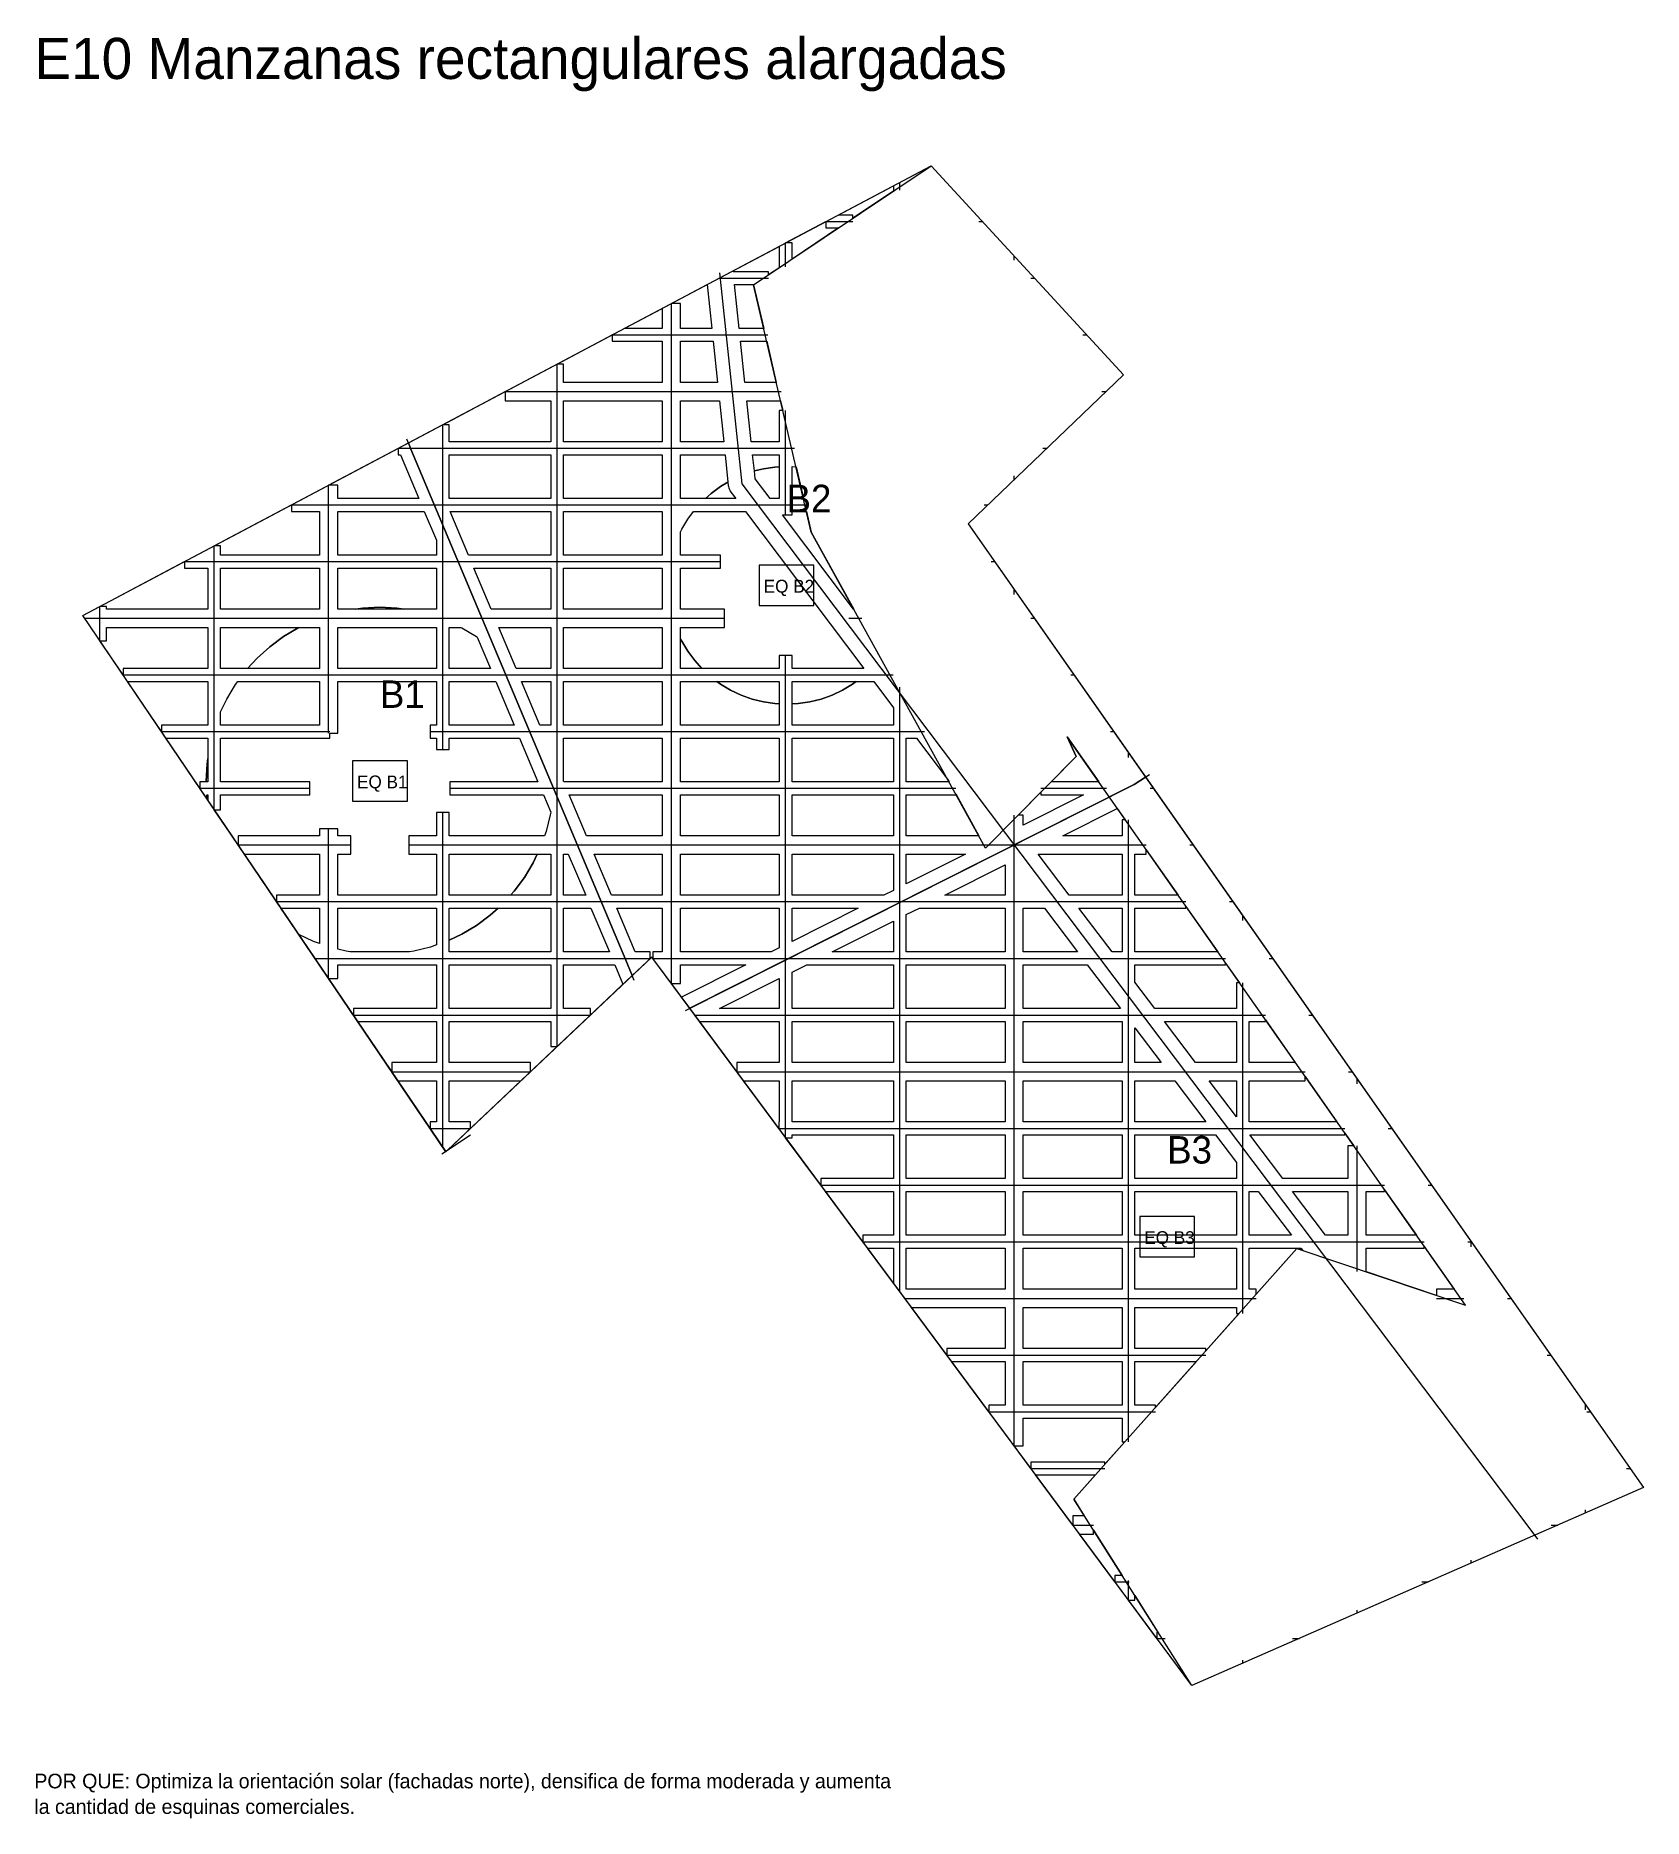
# Model space of a CAD drawing. Header units: metres. Extents: x 3873 to 16340, y -5213 to 3289.
# Drawn here: x 14581 to 16340, y -1013 to 937 of the extents above; entities that cross this region are included whole.
import ezdxf

# ---------------------------------------------------------------- set-up
doc = ezdxf.new("R2010")
doc.units = ezdxf.units.M
for name, color, linetype, lineweight, plot in [('EQUIPAMIENTO', 5, 'Continuous', 0, False), ('LIMITE-INTERVENCION', 30, 'Continuous', 0, False), ('MANZANAS-PROPUESTAS', 33, 'Continuous', 0, False), ('SECTORES', 1, 'Continuous', 0, False), ('TEXTO', 7, 'Continuous', 0, False), ('VERDE-OBLIGATORIO', 3, 'Continuous', 0, False), ('VERDE-PROPUESTO', 82, 'Continuous', 0, False), ('VIA-BOULEVARD', 30, 'Continuous', 0, False), ('VIA-PRIMARIA', 1, 'Continuous', 0, False), ('VIA-SECUNDARIA', 8, 'Continuous', 0, False), ('VIA-TERCIARIA', 9, 'Continuous', 0, False)]:
    doc.layers.add(name, color=color, linetype=linetype, lineweight=lineweight, plot=plot)

msp = doc.modelspace()

# ---------------------------------------------------------------- texts
at = {"layer": 'EQUIPAMIENTO'}
for s, p in [('EQ B2', (15377.8, 328.1)), ('EQ B1', (14933, 114)), ('EQ B3', (15794.1, -384.5))]:
    msp.add_text(s, height=14, dxfattribs=at).set_placement(p)
at = {"layer": 'SECTORES'}
for s, p in [('B2', (15402.8, 416.1)), ('B1', (14958, 202)), ('B3', (15819.1, -296.5))]:
    msp.add_text(s, height=30, dxfattribs=at).set_placement(p)
at = {"layer": 'TEXTO'}
for s, height, p in [('E10 Manzanas rectangulares alargadas', 45, (14580, 890)), ('POR QUE: Optimiza la orientación solar (fachadas norte), densifica de forma moderada y aumenta', 16, (14580, -980)), ('la cantidad de esquinas comerciales.', 16, (14580, -1008))]:
    msp.add_text(s, height=height, dxfattribs=at).set_placement(p)

# ---------------------------------------------------------------- linework, layer by layer
at = {"layer": 'EQUIPAMIENTO'}
for points in [[(15372.8, 314.1), (15432.8, 314.1), (15432.8, 358.1), (15372.8, 358.1), (15372.8, 314.1)], [(14928, 100), (14988, 100), (14988, 144), (14928, 144), (14928, 100)], [(15789.1, -398.5), (15849.1, -398.5), (15849.1, -354.5), (15789.1, -354.5), (15789.1, -398.5)]]:
    msp.add_lwpolyline(points, close=True, dxfattribs=at)
at = {"layer": 'LIMITE-INTERVENCION'}
msp.add_lwpolyline([(14633, 303), (15561, 795), (15771.2, 566.4), (15601.5, 403.2), (16340, -651), (15846.2, -867.6), (15255.3, -70.6), (15030.2, -283.5), (14633, 303)], close=True, dxfattribs=at)
at = {"layer": 'MANZANAS-PROPUESTAS'}
for points in [[(15475.4, 741), (15459.1, 741), (15519.8, 773.2), (15519.8, 768.5), (15521.4, 768.5), (15475.4, 737.6), (15475.4, 741)], [(15408.8, 710.6), (15401.8, 710.6), (15445.9, 734), (15445.9, 727), (15459.6, 727), (15408.8, 692.9), (15408.8, 710.6)], [(15394.8, 684.6), (15396.4, 684.6), (15382.9, 675.6), (15382.9, 679), (15344.6, 679), (15344.5, 679.5), (15342.9, 679.4), (15394.8, 706.9), (15394.8, 684.6)], [(15320.9, 617), (15286.8, 617), (15286.8, 644.3), (15276.8, 644.3), (15315.9, 665), (15320.9, 617)], [(15351.1, 617), (15346, 665), (15367.1, 665), (15366.7, 664.7), (15377.8, 617), (15351.1, 617)], [(15266.8, 617), (15225.2, 617), (15266.8, 639), (15266.8, 617)], [(15212, 603), (15266.8, 603), (15266.8, 558), (15158.8, 558), (15158.8, 578.1), (15151.8, 578.1), (15212, 610), (15212, 603)], [(15327.2, 558), (15286.8, 558), (15286.8, 603), (15322.4, 603), (15327.2, 558)], [(15357.3, 558), (15352.6, 603), (15381.1, 603), (15391.6, 558), (15357.3, 558)], [(15095.1, 538), (15144.8, 538), (15144.8, 493), (15033.8, 493), (15033.8, 511.8), (15026.8, 511.8), (15095.1, 548), (15095.1, 538)], [(15158.8, 538), (15266.8, 538), (15266.8, 493), (15158.8, 493), (15158.8, 538)], [(15334.1, 493), (15286.8, 493), (15286.8, 538), (15329.3, 538), (15334.1, 493)], [(15394.8, 527.4), (15394.8, 493), (15364.2, 493), (15359.5, 538), (15396.3, 538), (15398.7, 527.4), (15394.8, 527.4)], [(14978.1, 484.4), (14978.1, 479), (14980.4, 479), (15000.6, 431), (14911.8, 431), (14911.8, 445.5), (14901.8, 445.5), (14977.6, 485.7), (14978.1, 484.4)], [(15033.8, 479), (15144.8, 479), (15144.8, 431), (15033.8, 431), (15033.8, 479)], [(15158.8, 479), (15266.8, 479), (15266.8, 431), (15158.8, 431), (15158.8, 479)], [(15335.5, 479), (15338.7, 449.1), (15330.6, 444.2), (15320.3, 436.6), (15314.1, 431), (15286.8, 431), (15286.8, 479), (15335.5, 479)], [(15365.7, 479), (15394.8, 479), (15394.8, 465.8), (15390.1, 465.5), (15377.5, 463.6), (15367.6, 461.2), (15365.7, 479)], [(14861.2, 417), (14891.8, 417), (14891.8, 369), (14783.8, 369), (14783.8, 379.2), (14776.8, 379.2), (14861.2, 424), (14861.2, 417)], [(15006.5, 417), (15019.8, 385.3), (15019.8, 369), (14911.8, 369), (14911.8, 417), (15006.5, 417)], [(15054.9, 369), (15034.7, 417), (15144.8, 417), (15144.8, 369), (15054.9, 369)], [(15158.8, 417), (15266.8, 417), (15266.8, 369), (15158.8, 369), (15158.8, 417)], [(14744.3, 355), (14769.8, 355), (14769.8, 310), (14658.8, 310), (14658.8, 313), (14651.8, 313), (14744.3, 362), (14744.3, 355)], [(14891.8, 310), (14783.8, 310), (14783.8, 355), (14891.8, 355), (14891.8, 310)], [(15019.8, 355), (15019.8, 310), (14984.2, 310), (14976.6, 311.1), (14958, 312), (14939.4, 311.1), (14931.8, 310), (14911.8, 310), (14911.8, 355), (15019.8, 355)], [(15079.7, 310), (15060.8, 355), (15144.8, 355), (15144.8, 310), (15079.7, 310)], [(15266.8, 355), (15266.8, 310), (15158.8, 310), (15158.8, 355), (15266.8, 355)], [(14658.8, 275.2), (14658.8, 290), (14769.8, 290), (14769.8, 245), (14677, 245), (14677, 238), (14651.8, 275.2), (14658.8, 275.2)], [(14869.3, 290), (14868.5, 289.6), (14852.5, 280), (14837.5, 268.9), (14823.7, 256.4), (14813.3, 245), (14783.8, 245), (14783.8, 290), (14869.3, 290)], [(15107, 245), (15088.1, 290), (15144.8, 290), (15144.8, 245), (15107, 245)], [(15266.8, 290), (15266.8, 245), (15158.8, 245), (15158.8, 290), (15266.8, 290)], [(15286.8, 245), (15286.8, 277.7), (15288.2, 274.9), (15294.7, 263.9), (15302.3, 253.7), (15310.2, 245), (15286.8, 245)], [(14769.8, 231), (14769.8, 183), (14719, 183), (14719, 176), (14681.8, 231), (14769.8, 231)], [(15133.1, 183), (15112.9, 231), (15144.8, 231), (15144.8, 183), (15133.1, 183)], [(15266.8, 183), (15158.8, 183), (15158.8, 231), (15266.8, 231), (15266.8, 183)], [(15326.6, 231), (15330.6, 228.1), (15341.5, 221.5), (15353.1, 216), (15365.1, 211.7), (15377.5, 208.6), (15390.1, 206.8), (15394.8, 206.5), (15394.8, 183), (15286.8, 183), (15286.8, 231), (15326.6, 231)], [(15519.8, 202.2), (15519.8, 183), (15408.8, 183), (15408.8, 206.4), (15415.6, 206.8), (15428.2, 208.6), (15440.5, 211.7), (15452.6, 216), (15464.1, 221.5), (15475, 228.1), (15479, 231), (15498.1, 231), (15519.8, 202.2)], [(14769.8, 169), (14769.8, 146.6), (14768.9, 140.6), (14768, 122), (14768.1, 121), (14761, 121), (14761, 114), (14723.8, 169), (14769.8, 169)], [(15266.8, 121), (15159.1, 121), (15158.8, 121.7), (15158.8, 169), (15266.8, 169), (15266.8, 121)], [(15394.8, 169), (15394.8, 121), (15286.8, 121), (15286.8, 169), (15394.8, 169)], [(15519.8, 169), (15519.8, 121), (15408.8, 121), (15408.8, 169), (15519.8, 169)], [(15579.8, 122.5), (15580.7, 121), (15533.8, 121), (15533.8, 169), (15544.8, 169), (15579.8, 122.5)], [(15692.2, 121), (15719.7, 148.7), (15709.6, 170.5), (15744.3, 121), (15692.2, 121)], [(15266.8, 62), (15183.9, 62), (15165, 107), (15266.8, 107), (15266.8, 62)], [(15286.8, 107), (15394.8, 107), (15394.8, 62), (15286.8, 62), (15286.8, 107)], [(15408.8, 107), (15519.8, 107), (15519.8, 62), (15408.8, 62), (15408.8, 107)], [(15533.8, 62), (15533.8, 107), (15588, 107), (15588, 107.8), (15613.3, 62), (15533.8, 62)], [(15681.1, 107), (15727.7, 107), (15661.8, 73.8), (15661.8, 84.5), (15656, 84.5), (15681.1, 109.7), (15681.1, 107)], [(15769.8, 79.7), (15769.8, 62), (15705.1, 62), (15764.6, 91.9), (15773.2, 79.7), (15769.8, 79.7)], [(15144.8, 42), (15144.8, -3), (15100.8, -3), (15104.9, 1.5), (15116, 16.5), (15125.6, 32.5), (15130.1, 42), (15144.8, 42)], [(15183.1, -3), (15158.8, -3), (15158.8, 42), (15164.1, 42), (15183.1, -3)], [(15266.8, -3), (15211.3, -3), (15192.3, 42), (15266.8, 42), (15266.8, -3)], [(15286.8, 42), (15394.8, 42), (15394.8, -3), (15286.8, -3), (15286.8, 42)], [(15519.8, 2.3), (15509.1, -3), (15408.8, -3), (15408.8, 42), (15519.8, 42), (15519.8, 2.3)], [(15598.6, 42), (15533.8, 9.4), (15533.8, 42), (15598.6, 42)], [(15769.8, -3), (15712.1, -3), (15678.1, 42), (15769.8, 42), (15769.8, -3)], [(15783.8, -3), (15783.8, 42), (15796.3, 42), (15796.3, 46.8), (15831.1, -3), (15783.8, -3)], [(15641.8, 30.2), (15641.8, -3), (15575.9, -3), (15641.8, 30.2)], [(15033.8, -52.1), (15047.6, -45.5), (15063.6, -36), (15078.6, -24.9), (15087.2, -17), (15144.8, -17), (15144.8, -65), (15033.8, -65), (15033.8, -52.1)], [(15209.1, -65), (15158.8, -65), (15158.8, -17), (15188.9, -17), (15209.1, -65)], [(15253.8, -72), (15253.8, -65), (15237.3, -65), (15217.1, -17), (15266.8, -17), (15266.8, -65), (15256.4, -65), (15256.4, -72), (15255.3, -70.6), (15253.8, -72)], [(15286.8, -17), (15394.8, -17), (15394.8, -60.6), (15385.9, -65), (15286.8, -65), (15286.8, -17)], [(15408.8, -53.5), (15408.8, -17), (15481.3, -17), (15408.8, -53.5)], [(15533.8, -24.2), (15548.1, -17), (15641.8, -17), (15641.8, -65), (15533.8, -65), (15533.8, -24.2)], [(15721.2, -65), (15661.8, -65), (15661.8, -17), (15685, -17), (15721.2, -65)], [(15769.8, -65), (15758.8, -65), (15722.6, -17), (15769.8, -17), (15769.8, -65)], [(15783.8, -65), (15783.8, -17), (15839.7, -17), (15839.7, -15.2), (15874.6, -65), (15783.8, -65)], [(15519.8, -31.2), (15519.8, -65), (15452.7, -65), (15519.8, -31.2)], [(15894.8, -98.7), (15894.8, -127), (15805.6, -127), (15783.8, -98.2), (15783.8, -79), (15883.1, -79), (15883.1, -77.2), (15898.2, -98.7), (15894.8, -98.7)], [(14911.8, -93.9), (14911.8, -79), (15019.8, -79), (15019.8, -127), (14929, -127), (14929, -134), (14901.8, -93.9), (14911.8, -93.9)], [(15033.8, -79), (15144.8, -79), (15144.8, -127), (15033.8, -127), (15033.8, -79)], [(15188.2, -127), (15158.8, -127), (15158.8, -79), (15215, -79), (15223.8, -100.4), (15188.2, -134), (15188.2, -127)], [(15286.8, -99.6), (15286.8, -79), (15358.1, -79), (15287.8, -114.4), (15276.8, -99.6), (15286.8, -99.6)], [(15394.8, -94.1), (15394.8, -127), (15329.5, -127), (15394.8, -94.1)], [(15519.8, -79), (15519.8, -127), (15408.8, -127), (15408.8, -87.1), (15424.9, -79), (15519.8, -79)], [(15533.8, -79), (15641.8, -79), (15641.8, -127), (15533.8, -127), (15533.8, -79)], [(15768, -127), (15661.8, -127), (15661.8, -79), (15731.8, -79), (15768, -127)], [(15019.8, -141), (15019.8, -186), (14971, -186), (14971, -196), (14933.7, -141), (15019.8, -141)], [(15122.7, -186), (15033.8, -186), (15033.8, -141), (15144.8, -141), (15144.8, -168.5), (15151.8, -168.5), (15122.7, -196), (15122.7, -186)], [(15394.8, -141), (15394.8, -186), (15348.3, -186), (15348.3, -196), (15307.5, -141), (15394.8, -141)], [(15519.8, -141), (15519.8, -186), (15408.8, -186), (15408.8, -141), (15519.8, -141)], [(15533.8, -141), (15641.8, -141), (15641.8, -186), (15533.8, -186), (15533.8, -141)], [(15769.8, -186), (15661.8, -186), (15661.8, -141), (15769.8, -141), (15769.8, -186)], [(15783.8, -148), (15812.5, -186), (15783.8, -186), (15783.8, -148)], [(15894.8, -186), (15850, -186), (15816.1, -141), (15894.8, -141), (15894.8, -186)], [(15908.8, -186), (15908.8, -141), (15926.6, -141), (15926.6, -139.2), (15959.3, -186), (15908.8, -186)], [(15019.8, -206), (15019.8, -251), (15012.9, -251), (15012.9, -258), (14977.7, -206), (15019.8, -206)], [(15057.1, -251), (15033.8, -251), (15033.8, -206), (15112.1, -206), (15057.1, -258), (15057.1, -251)], [(15394.8, -206), (15394.8, -251), (15394.3, -251), (15394.3, -258), (15355.7, -206), (15394.8, -206)], [(15408.8, -251), (15408.8, -206), (15519.8, -206), (15519.8, -251), (15408.8, -251)], [(15533.8, -251), (15533.8, -206), (15641.8, -206), (15641.8, -251), (15533.8, -251)], [(15769.8, -251), (15661.8, -251), (15661.8, -206), (15769.8, -206), (15769.8, -251)], [(15861.5, -251), (15783.8, -251), (15783.8, -206), (15827.5, -206), (15861.5, -251)], [(15894.8, -245.4), (15865.1, -206), (15894.8, -206), (15894.8, -245.4)], [(15908.8, -251), (15908.8, -206), (15970, -206), (15970, -201.2), (16004.9, -251), (15908.8, -251)], [(15408.8, -268.2), (15408.8, -265), (15519.8, -265), (15519.8, -313), (15440.2, -313), (15440.2, -320), (15401.8, -268.2), (15408.8, -268.2)], [(15533.8, -313), (15533.8, -265), (15641.8, -265), (15641.8, -313), (15533.8, -313)], [(15769.8, -265), (15769.8, -313), (15661.8, -313), (15661.8, -265), (15769.8, -265)], [(15783.8, -265), (15872, -265), (15894.8, -295.2), (15894.8, -313), (15783.8, -313), (15783.8, -265)], [(16016.8, -277.1), (16016.8, -313), (15945.8, -313), (15909.6, -265), (16013.4, -265), (16013.4, -263.2), (16023.2, -277.1), (16016.8, -277.1)], [(15519.8, -327), (15519.8, -375), (15486.2, -375), (15486.2, -382), (15445.4, -327), (15519.8, -327)], [(15533.8, -375), (15533.8, -327), (15641.8, -327), (15641.8, -375), (15533.8, -375)], [(15769.8, -327), (15769.8, -375), (15661.8, -375), (15661.8, -327), (15769.8, -327)], [(15783.8, -327), (15894.8, -327), (15894.8, -375), (15783.8, -375), (15783.8, -327)], [(15908.8, -375), (15908.8, -327), (15918.8, -327), (15955, -375), (15908.8, -375)], [(16016.8, -327), (16016.8, -375), (15992.5, -375), (15956.3, -327), (16016.8, -327)], [(16036.8, -375), (16036.8, -327), (16056.9, -327), (16056.9, -325.2), (16091.7, -375), (16036.8, -375)], [(15519.8, -389), (15519.8, -427.4), (15491.4, -389), (15519.8, -389)], [(15533.8, -434), (15533.8, -389), (15641.8, -389), (15641.8, -434), (15533.8, -434)], [(15769.8, -389), (15769.8, -434), (15661.8, -434), (15661.8, -389), (15769.8, -389)], [(15894.8, -389), (15894.8, -434), (15783.8, -434), (15783.8, -389), (15894.8, -389)], [(15916.4, -434), (15908.8, -434), (15908.8, -389), (15965.5, -389), (15967.4, -391.6), (15961, -389.4), (15916.4, -439.5), (15916.4, -434)], [(16036.8, -414.7), (16036.8, -389), (16100.3, -389), (16100.3, -387.2), (16133.1, -434), (16113.8, -434), (16113.8, -440.9), (16036.2, -414.7), (16036.8, -414.7)], [(15641.8, -454), (15641.8, -499), (15578.1, -499), (15578.1, -506), (15539.6, -454), (15641.8, -454)], [(15769.8, -454), (15769.8, -499), (15661.8, -499), (15661.8, -454), (15769.8, -454)], [(15861.3, -499), (15783.8, -499), (15783.8, -454), (15894.8, -454), (15894.8, -460.5), (15897.8, -460.5), (15861.3, -501.5), (15861.3, -499)], [(15641.8, -513), (15641.8, -561), (15624.1, -561), (15624.1, -568), (15583.3, -513), (15641.8, -513)], [(15769.8, -513), (15769.8, -561), (15661.8, -561), (15661.8, -513), (15769.8, -513)], [(15806.2, -561), (15783.8, -561), (15783.8, -513), (15851.1, -513), (15806.2, -563.5), (15806.2, -561)], [(15751.1, -623), (15670.1, -623), (15670.1, -630), (15651.8, -605.4), (15661.8, -605.4), (15661.8, -575), (15769.8, -575), (15769.8, -601), (15772.8, -601), (15751.1, -625.5), (15751.1, -623)], [(15716, -682), (15716, -692), (15675.2, -637), (15740.8, -637), (15717, -663.8), (15728.5, -682), (15716, -682)], [(15762, -747), (15762, -754), (15723.4, -702), (15738.4, -702), (15738.4, -697.6), (15769.8, -747), (15762, -747)], [(15808, -809), (15808, -816), (15776.8, -774), (15783.8, -774), (15783.8, -769.2), (15809.1, -809), (15808, -809)]]:
    msp.add_lwpolyline(points, close=True, dxfattribs=at)
at = {"layer": 'SECTORES'}
for points in [[(14989.1, 491.8), (15561, 795), (15771.2, 566.4), (15601.5, 403.2), (15795.5, 126.3), (15783, 118), (15296.9, -126.6), (15255.3, -70.6), (15233.9, -90.8), (15227, -74), (14992, 485), (14989.1, 491.8)], [(15030.2, -283.5), (15030, -283.1), (14633, 303), (14989.1, 491.8), (14992, 485), (15227, -74), (15233.9, -90.8), (15032.1, -281.7), (15030.2, -283.5)], [(15795.5, 126.3), (16340, -651), (15846.2, -867.6), (15296.9, -126.6), (15783, 118), (15795.5, 126.3)]]:
    msp.add_lwpolyline(points, close=True, dxfattribs=at)
at = {"layer": 'VERDE-OBLIGATORIO'}
msp.add_lwpolyline([(16145.3, -451.5), (15709.6, 170.5), (15719.7, 148.7), (15620.6, 48.7), (15429.8, 394.3), (15366.7, 664.7), (15561, 795), (15771.2, 566.4), (15601.5, 403.2), (16340, -651), (15846.2, -867.6), (15717, -663.8), (15961, -389.4), (16145.3, -451.5)], close=True, dxfattribs=at)
at = {"layer": 'VERDE-PROPUESTO'}
for points in [[(15330.6, 444.2), (15338.7, 449.1), (15339.1, 445.4), (15339.3, 444.1), (15339.6, 442.8), (15340, 441.5), (15340.6, 440.3), (15341.3, 439.1), (15342, 438), (15347.3, 431), (15314.1, 431), (15320.3, 436.6), (15330.6, 444.2)], [(15390.1, 465.5), (15394.8, 465.8), (15394.8, 431), (15384.9, 431), (15368.5, 452.7), (15367.6, 461.2), (15377.5, 463.6), (15390.1, 465.5)], [(15408.8, 431), (15408.8, 465.9), (15413.2, 465.6), (15421.2, 431), (15408.8, 431)], [(15294.7, 263.9), (15288.2, 274.9), (15286.8, 277.7), (15286.8, 290), (15334.8, 290), (15334.8, 310), (15286.8, 310), (15286.8, 355), (15330.4, 355), (15330.4, 369), (15286.8, 369), (15286.8, 394.6), (15288.2, 397.4), (15294.7, 408.4), (15301.1, 417), (15357.8, 417), (15487.5, 245), (15408.8, 245), (15408.8, 259.2), (15394.8, 259.2), (15394.8, 245), (15310.2, 245), (15302.3, 253.7), (15294.7, 263.9)], [(15476.1, 310), (15398.3, 413.1), (15408.8, 413.1), (15408.8, 417), (15424.5, 417), (15429.8, 394.3), (15476.3, 310), (15476.1, 310)], [(14958, 312), (14976.6, 311.1), (14984.2, 310), (14931.8, 310), (14939.4, 311.1), (14958, 312)], [(14837.5, 268.9), (14852.5, 280), (14868.5, 289.6), (14869.3, 290), (14891.8, 290), (14891.8, 245), (14813.3, 245), (14823.7, 256.4), (14837.5, 268.9)], [(15019.8, 290), (15019.8, 245), (14911.8, 245), (14911.8, 290), (15019.8, 290)], [(15063.6, 280), (15064.3, 279.5), (15078.8, 245), (15033.8, 245), (15033.8, 290), (15046.7, 290), (15047.6, 289.6), (15063.6, 280)], [(14783.8, 90.6), (14783.8, 107), (14881.5, 107), (14881.5, 121), (14783.8, 121), (14783.8, 169), (14903.1, 169), (14903.1, 174.5), (14911.8, 174.5), (14911.8, 231), (15019.8, 231), (15019.8, 183), (15012.9, 183), (15012.9, 169), (15019.8, 169), (15019.8, 156.4), (15033.8, 156.4), (15033.8, 169), (15110.7, 169), (15130.9, 121), (15034.6, 121), (15034.6, 107), (15136.8, 107), (15144.8, 88), (15144.8, 87.9), (15144.4, 85), (15139.8, 66.9), (15138.1, 62), (15033.8, 62), (15033.8, 87.6), (15019.8, 87.6), (15019.8, 62), (14989.8, 62), (14989.8, 42), (15019.8, 42), (15019.8, -3), (14911.8, -3), (14911.8, 42), (14926.2, 42), (14926.2, 62), (14911.8, 62), (14911.8, 69.5), (14891.8, 69.5), (14891.8, 62), (14803, 62), (14803, 52), (14776.8, 90.6), (14783.8, 90.6)], [(14800, 227.6), (14802.6, 231), (14891.8, 231), (14891.8, 183), (14783.8, 183), (14783.8, 197.5), (14790.5, 211.6), (14800, 227.6)], [(15104.9, 183), (15033.8, 183), (15033.8, 231), (15084.7, 231), (15104.9, 183)], [(15377.5, 208.6), (15365.1, 211.7), (15353.1, 216), (15341.5, 221.5), (15330.6, 228.1), (15326.6, 231), (15394.8, 231), (15394.8, 206.5), (15390.1, 206.8), (15377.5, 208.6)], [(15464.1, 221.5), (15452.6, 216), (15440.5, 211.7), (15428.2, 208.6), (15415.6, 206.8), (15408.8, 206.4), (15408.8, 231), (15479, 231), (15475, 228.1), (15464.1, 221.5)], [(14768.9, 140.6), (14769.8, 146.6), (14769.8, 121), (14768.1, 121), (14768, 122), (14768.9, 140.6)], [(14768.9, 103.4), (14768.8, 107), (14769.8, 107), (14769.8, 101), (14769.1, 102), (14768.9, 103.4)], [(14809.8, 42), (14891.8, 42), (14891.8, -3), (14845, -3), (14845, -10), (14830.9, 10.9), (14809.8, 42)], [(15116, 16.5), (15104.9, 1.5), (15100.8, -3), (15033.8, -3), (15033.8, 42), (15130.1, 42), (15125.6, 32.5), (15116, 16.5)], [(14869.3, -46), (14849.7, -17), (14891.8, -17), (14891.8, -55.8), (14885.3, -53.5), (14869.3, -46)], [(14995.1, -64.3), (14990.4, -65), (14925.6, -65), (14921, -64.3), (14911.8, -62), (14911.8, -17), (15019.8, -17), (15019.8, -57.4), (15013.2, -59.8), (14995.1, -64.3)], [(15063.6, -36), (15047.6, -45.5), (15033.8, -52.1), (15033.8, -17), (15087.2, -17), (15078.6, -24.9), (15063.6, -36)]]:
    msp.add_lwpolyline(points, close=True, dxfattribs=at)
at = {"layer": 'VIA-BOULEVARD'}
msp.add_lwpolyline([(14987.1, 496.4), (14992, 485), (15227, -74), (15235.9, -95.8)], dxfattribs=at)
at = {"layer": 'VIA-PRIMARIA'}
for points in [[(15329.6, 678), (15354, 447), (16218, -699), (16224.1, -707.3)], [(15292.3, -128.9), (15783, 118), (15799.7, 129)], [(15025.8, -285.9), (15057.1, -265)]]:
    msp.add_lwpolyline(points, dxfattribs=at)
at = {"layer": 'VIA-SECUNDARIA'}
for points in [[(15651.8, 691.8), (15651.8, 696.2)], [(15276.8, -99.6), (15276.8, 644.3)], [(15095.1, 548), (15397, 548)], [(15747.7, 548), (15752.1, 548)], [(15651.8, 451.6), (15651.8, 455.7)], [(14901.8, 174.5), (14901.8, 445.5)], [(15651.8, 326.1), (15651.8, 331.4)], [(14635, 300), (15334.8, 300)], [(15470.8, 300), (15485.3, 300)], [(15670.1, 300), (15673.8, 300)], [(15651.8, -605.4), (15651.8, 84.5)], [(14901.8, -93.9), (14901.8, 69.5)], [(14803, 52), (14926.2, 52)], [(14989.8, 52), (15796.3, 52)], [(15843.9, 52), (15847.5, 52)], [(14971, -196), (15122.7, -196)], [(15348.3, -196), (15970, -196)], [(16017.6, -196), (16021.3, -196)], [(16026.8, -209.2), (16026.8, -203.9)], [(16026.8, -414.7), (16026.8, -277.1)], [(15532.2, -444), (15916.4, -444)], [(16113.8, -444), (16143.7, -444)], [(16191.3, -444), (16195, -444)], [(15716, -692), (15738.4, -692)], [(16239, -692), (16246.5, -692)], [(16026.8, -788.4), (16026.8, -785.1)]]:
    msp.add_lwpolyline(points, dxfattribs=at)
at = {"layer": 'VIA-TERCIARIA'}
for points in [[(15526.8, 768.5), (15526.8, 776.9)], [(15445.9, 734), (15475.4, 734)], [(15613, 734), (15617.1, 734)], [(15401.8, 684.6), (15401.8, 710.6)], [(15329, 672), (15382.9, 672)], [(15670, 672), (15674.1, 672)], [(15212, 610), (15382.5, 610)], [(15727, 610), (15731.1, 610)], [(15151.8, -168.5), (15151.8, 578.1)], [(15401.8, 413.1), (15401.8, 527.4)], [(15026.8, 156.4), (15026.8, 511.8)], [(14978.1, 486), (15411.5, 486)], [(15683.3, 486), (15687.6, 486)], [(14861.2, 424), (15426, 424)], [(15618.8, 424), (15623.1, 424)], [(14776.8, 90.6), (14776.8, 379.2)], [(14744.3, 362), (15330.4, 362)], [(15626.7, 362), (15630.4, 362)], [(14651.8, 275.2), (14651.8, 313)], [(15401.8, -268.2), (15401.8, 259.2)], [(14677, 238), (15519.5, 238)], [(15713.6, 238), (15717.2, 238)], [(15526.8, -436.8), (15526.8, 224.8)], [(14719, 176), (14903.1, 176)], [(15012.9, 176), (15553.8, 176)], [(15757, 176), (15760.7, 176)], [(15776.8, 147.7), (15776.8, 152.9)], [(14761, 114), (14881.5, 114)], [(15034.6, 114), (15588, 114)], [(15681.1, 114), (15752.8, 114)], [(15800.4, 114), (15804.1, 114)], [(15026.8, -278.5), (15026.8, 87.6)], [(15776.8, -601), (15776.8, 79.7)], [(14845, -10), (15839.7, -10)], [(15887.3, -10), (15891, -10)], [(15901.8, -30.7), (15901.8, -25.5)], [(14887, -72), (15253.8, -72)], [(15256.4, -72), (15883.1, -72)], [(15930.7, -72), (15934.4, -72)], [(15901.8, -460.5), (15901.8, -98.7)], [(14929, -134), (15188.2, -134)], [(15302.3, -134), (15926.6, -134)], [(15974.2, -134), (15977.8, -134)], [(15012.9, -258), (15057.1, -258)], [(15394.3, -258), (16013.4, -258)], [(16061, -258), (16064.7, -258)], [(15440.2, -320), (16056.9, -320)], [(16104.5, -320), (16108.1, -320)], [(15486.2, -382), (16100.3, -382)], [(16147.9, -382), (16151.6, -382)], [(16151.8, -387.6), (16151.8, -382.4)], [(15578.1, -506), (15861.3, -506)], [(16234.8, -506), (16238.4, -506)], [(16276.8, -566), (16276.8, -560.8)], [(15624.1, -568), (15806.2, -568)], [(16278.2, -568), (16281.9, -568)], [(15670.1, -630), (15751.1, -630)], [(16321.6, -630), (16325.3, -630)], [(16276.8, -678.7), (16276.8, -675.4)], [(16151.8, -733.5), (16151.8, -730.3)], [(15762, -754), (15777.7, -754)], [(15776.8, -774), (15776.8, -752.5)], [(16097.7, -754), (16105.1, -754)], [(15808, -816), (15817.1, -816)], [(15956.3, -816), (15963.8, -816)], [(15901.8, -843.2), (15901.8, -839.9)]]:
    msp.add_lwpolyline(points, dxfattribs=at)

msp.set_redraw_order([(e.dxf.handle, doc.entitydb.next_handle()) for e in msp.query("TEXT MTEXT ATTDEF DIMENSION ARC_DIMENSION")])  # texts and dimensions are drawn at this point

doc.saveas('drawing.dxf')
